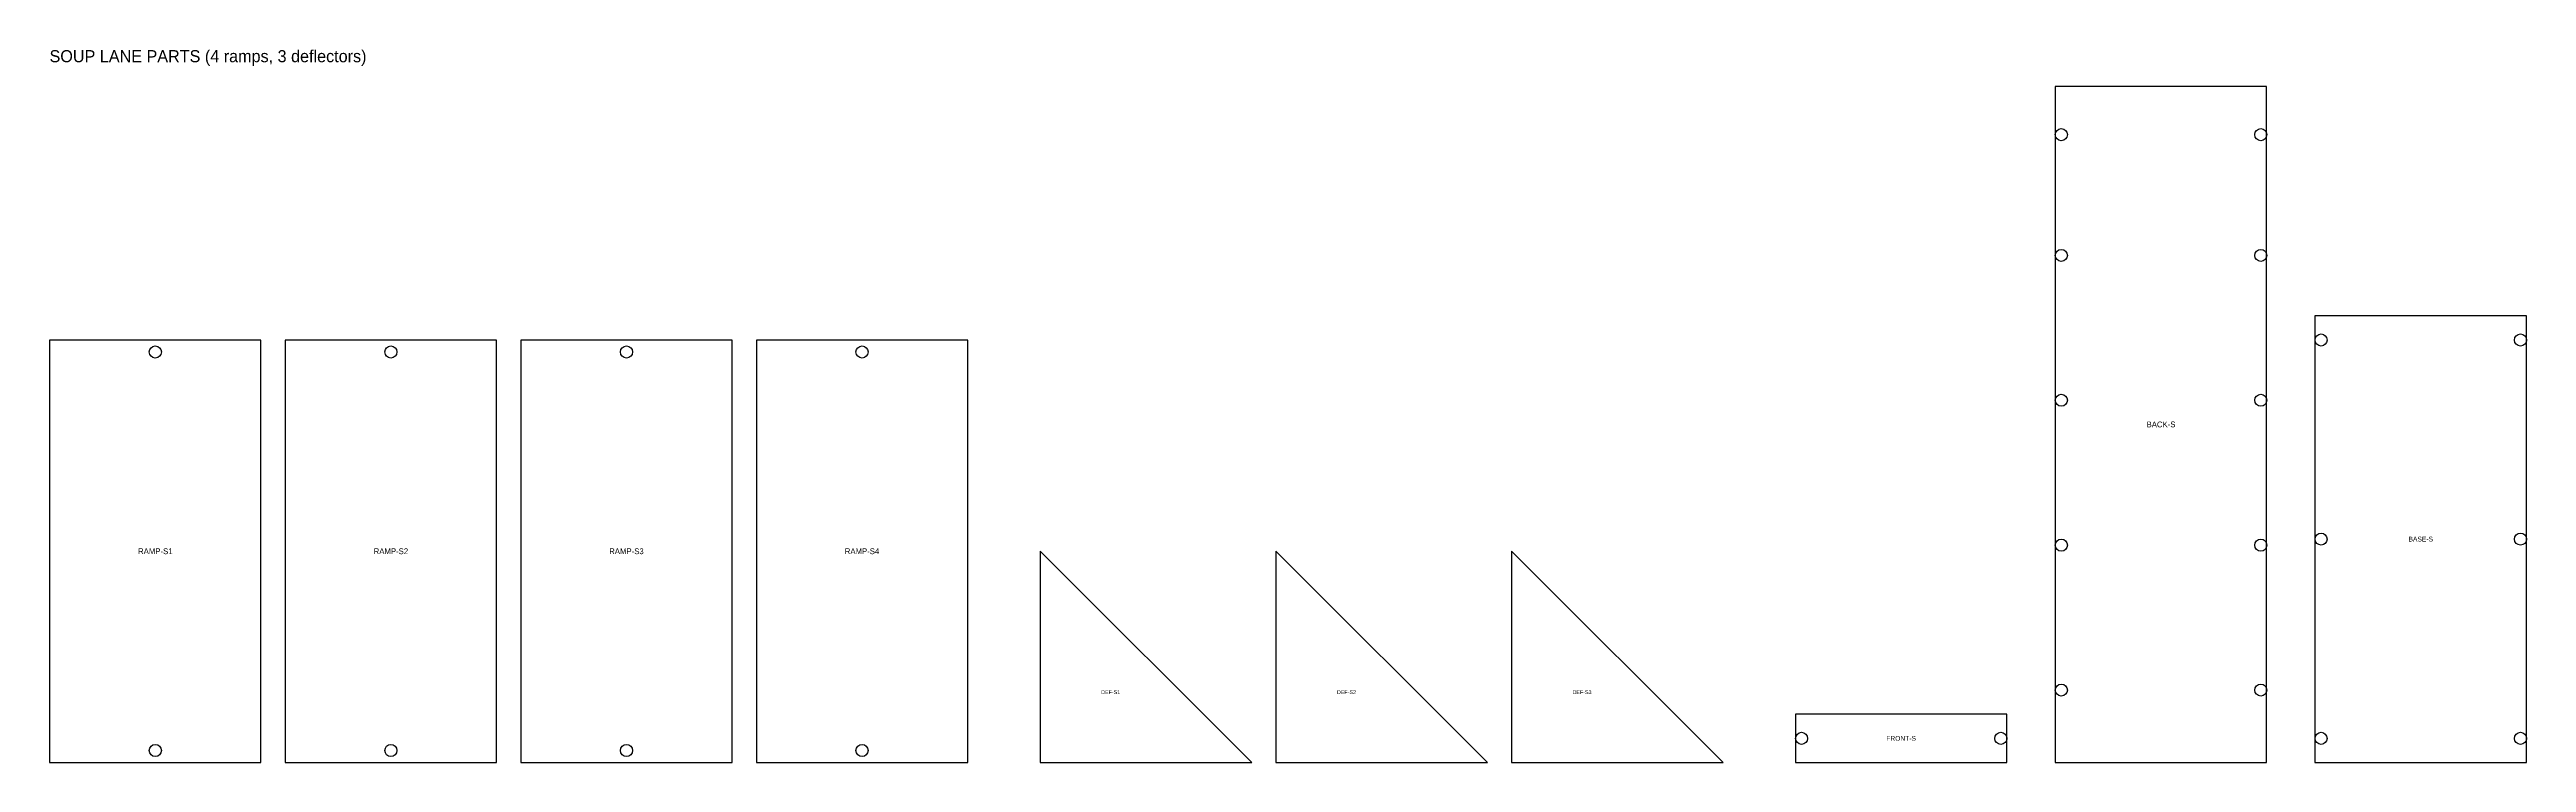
# Model space of a CAD drawing. Header units: millimetres. Extents: x 0 to 1956, y -15 to 1659.
# Drawn here: x 0 to 1302, y 813 to 1188 of the extents above; entities that cross this region are included whole.
import ezdxf
from ezdxf.enums import TextEntityAlignment as Align

# ---------------------------------------------------------------- set-up
doc = ezdxf.new("R2010")
doc.units = ezdxf.units.MM
for name, color, linetype in [('HOLES', 5, 'Continuous'), ('LABEL', 4, 'Continuous'), ('PART', 7, 'Continuous'), ('TITLE', 2, 'Continuous')]:
    doc.layers.add(name, color=color, linetype=linetype)

msp = doc.modelspace()

# ---------------------------------------------------------------- linework, layer by layer
at = {"layer": 'HOLES'}
for centre in [(1057.3, 1143), (1162.1, 1143), (1057.3, 1079.5), (1162.1, 1079.5), (55.6, 1028.7), (179.4, 1028.7), (303.2, 1028.7), (427, 1028.7), (1193.8, 1035), (1298.6, 1035), (1057.3, 1003.3), (1162.1, 1003.3), (1057.3, 927.1), (1162.1, 927.1), (1193.8, 930.3), (1298.6, 930.3), (1057.3, 850.9), (1162.1, 850.9), (55.6, 819.1), (179.4, 819.1), (303.2, 819.1), (427, 819.1), (920.8, 825.5), (1025.5, 825.5), (1193.8, 825.5), (1298.6, 825.5)]:
    msp.add_circle(centre, 3.17, dxfattribs=at)
at = {"layer": 'PART'}
for points in [[(1054.1, 812.8), (1165.2, 812.8), (1165.2, 1168.4), (1054.1, 1168.4), (1054.1, 812.8)], [(1190.6, 812.8), (1301.8, 812.8), (1301.8, 1047.8), (1190.6, 1047.8), (1190.6, 812.8)], [(0, 812.8), (111.1, 812.8), (111.1, 1035), (0, 1035), (0, 812.8)], [(123.8, 812.8), (234.9, 812.8), (234.9, 1035), (123.8, 1035), (123.8, 812.8)], [(247.7, 812.8), (358.8, 812.8), (358.8, 1035), (247.7, 1035), (247.7, 812.8)], [(371.5, 812.8), (482.6, 812.8), (482.6, 1035), (371.5, 1035), (371.5, 812.8)], [(520.7, 812.8), (631.8, 812.8), (520.7, 923.9), (520.7, 812.8)], [(644.5, 812.8), (755.7, 812.8), (644.5, 923.9), (644.5, 812.8)], [(768.4, 812.8), (879.5, 812.8), (768.4, 923.9), (768.4, 812.8)], [(917.6, 812.8), (1028.7, 812.8), (1028.7, 838.2), (917.6, 838.2), (917.6, 812.8)]]:
    msp.add_lwpolyline(points, close=True, dxfattribs=at)

# ---------------------------------------------------------------- texts
at = {"layer": 'LABEL'}
for s, height, p in [('BACK-S', 3.05, (1109.7, 990.6)), ('RAMP-S1', 3.05, (55.6, 923.9)), ('RAMP-S2', 3.05, (179.4, 923.9)), ('RAMP-S3', 3.05, (303.2, 923.9)), ('RAMP-S4', 3.05, (427, 923.9)), ('BASE-S', 2.54, (1246.2, 930.3)), ('DEF-S1', 2.03, (557.7, 849.8)), ('DEF-S2', 2.03, (681.6, 849.8)), ('DEF-S3', 2.03, (805.4, 849.8)), ('FRONT-S', 2.54, (973.1, 825.5))]:
    msp.add_text(s, height=height, dxfattribs=at).set_placement(p, align=Align.MIDDLE_CENTER)
at = {"layer": 'TITLE'}
msp.add_text('SOUP LANE PARTS (4 ramps, 3 deflectors)', height=6.35, dxfattribs=at).set_placement((0, 1181.1))

doc.saveas('drawing.dxf')
